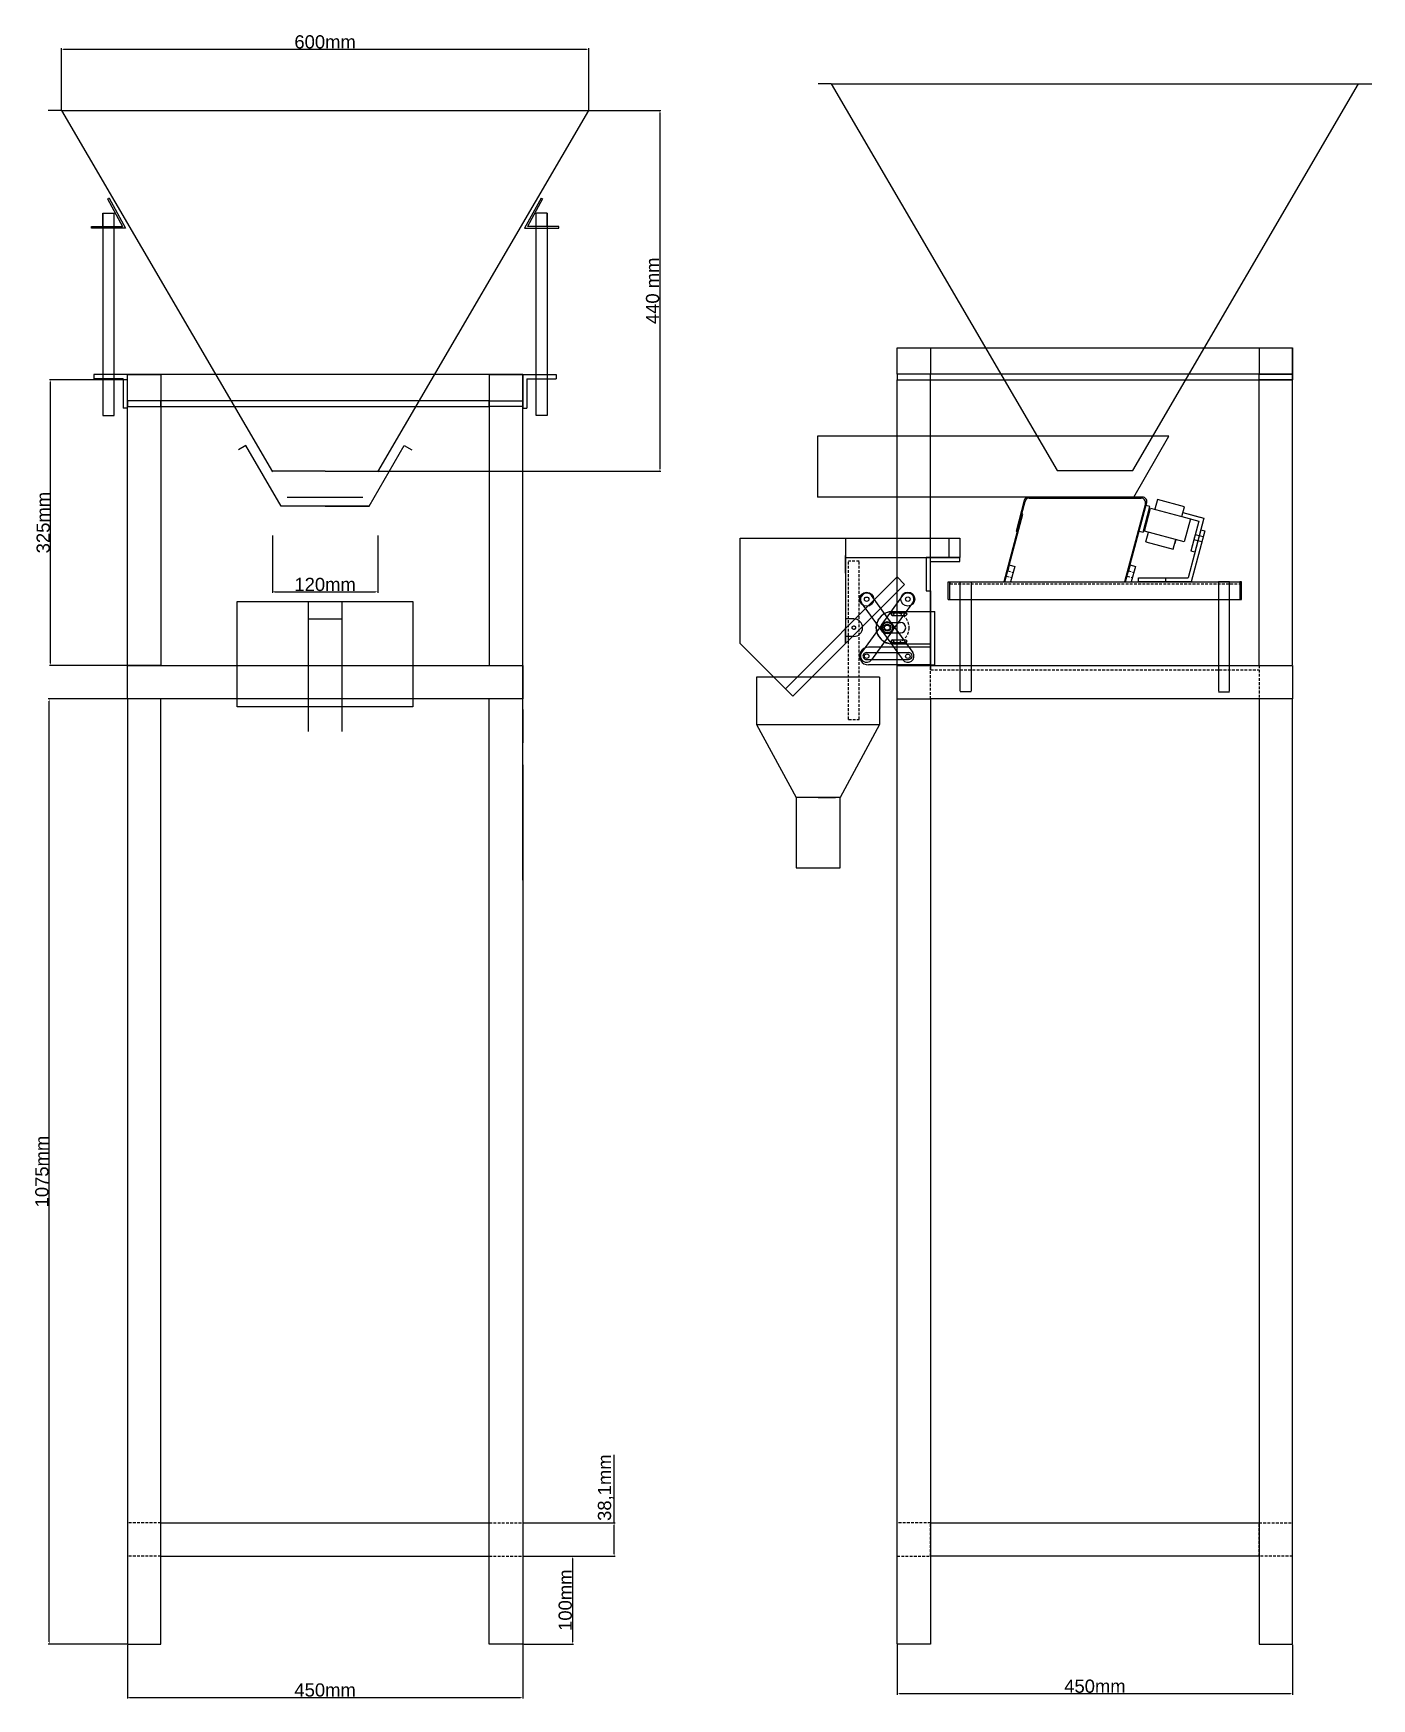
# Model space of a CAD drawing. Header units: centimetres. Extents: x -4347 to 16897, y 45206 to 109107.
# Drawn here: x 8548 to 10071, y 45206 to 47101 of the extents above; entities that cross this region are included whole.
import ezdxf

# ---------------------------------------------------------------- set-up
doc = ezdxf.new("R2010")
doc.units = ezdxf.units.CM
doc.header["$LTSCALE"] = 0.5
doc.linetypes.add('DASHED2', pattern=[9.525, 6.35, -3.175])
doc.styles.get("Standard").update_dxf_attribs({"font": 'arial.ttf'})
doc.dimstyles.new('ISO-25', dxfattribs={"dimtxt": 15, "dimasz": 2.5, "dimexe": 1.25, "dimexo": 0.625, "dimtad": 1, "dimtxsty": 'Standard', "dimcen": 2.5, "dimclrd": 1, "dimclre": 1, "dimadec": 0, "dimazin": 0, "dimtfac": 1, "dimtmove": 0, "dimatfit": 3, "dimfxl": 1, "dimarcsym": 0})

msp = doc.modelspace()

# ---------------------------------------------------------------- blocks, each defined once
blk = doc.blocks.new('*D397')
at = {"color": 1, "lineweight": -2, "transparency": 16777216}
for p, q in [((8654.4, 46343.5), (8564.9, 46343.5)), ((8566.2, 45271), (8566.2, 46341)), ((8654.4, 45268.5), (8564.9, 45268.5))]:
    blk.add_line(p, q, dxfattribs=at)
at = {"color": 1, "transparency": 16777216}
for points in [[(8565.7, 46341), (8566.6, 46341), (8566.2, 46343.5)], [(8565.7, 45271), (8566.6, 45271), (8566.2, 45268.5)]]:
    blk.add_solid(points, dxfattribs=at)
at = {"layer": 'Defpoints', "color": 0, "transparency": 16777216}
for p in [(8566.2, 46343.5), (8655.1, 46343.5), (8655.1, 45268.5)]:
    blk.add_point(p, dxfattribs=at)
at = {"color": 0, "transparency": 16777216, "insert": (8557.9, 45806), "char_height": 15, "attachment_point": 5, "rotation": 90}
blk.add_mtext('1075mm', dxfattribs=at)
blk = doc.blocks.new('*D398')
at = {"color": 1, "lineweight": -2, "transparency": 16777216}
for p, q in [((8655.1, 45267.9), (8655.1, 45206.8)), ((9105.1, 45267.9), (9105.1, 45206.8)), ((8657.6, 45208), (9102.6, 45208))]:
    blk.add_line(p, q, dxfattribs=at)
at = {"color": 1, "transparency": 16777216}
for points in [[(8657.6, 45208.4), (8657.6, 45207.6), (8655.1, 45208)], [(9102.6, 45208.4), (9102.6, 45207.6), (9105.1, 45208)]]:
    blk.add_solid(points, dxfattribs=at)
at = {"layer": 'Defpoints', "color": 0, "transparency": 16777216}
for p in [(8655.1, 45268.5), (9105.1, 45268.5), (9105.1, 45208)]:
    blk.add_point(p, dxfattribs=at)
at = {"color": 0, "transparency": 16777216, "insert": (8880.1, 45216.3), "char_height": 15, "attachment_point": 5}
blk.add_mtext('450mm', dxfattribs=at)
blk = doc.blocks.new('*D399')
at = {"color": 1, "lineweight": -2, "transparency": 16777216}
for p, q in [((8580.1, 47013.3), (8580.1, 47083.7)), ((8582.6, 47082.5), (9177.6, 47082.5)), ((9180.1, 47013.3), (9180.1, 47083.7))]:
    blk.add_line(p, q, dxfattribs=at)
at = {"color": 1, "transparency": 16777216}
for points in [[(8582.6, 47082.9), (8582.6, 47082.1), (8580.1, 47082.5)], [(9177.6, 47082.9), (9177.6, 47082.1), (9180.1, 47082.5)]]:
    blk.add_solid(points, dxfattribs=at)
at = {"layer": 'Defpoints', "color": 0, "transparency": 16777216}
for p in [(9180.1, 47082.5), (8580.1, 47012.7), (9180.1, 47012.7)]:
    blk.add_point(p, dxfattribs=at)
at = {"color": 0, "transparency": 16777216, "insert": (8880.1, 47090.8), "char_height": 15, "attachment_point": 5}
blk.add_mtext('600mm', dxfattribs=at)
blk = doc.blocks.new('*D400')
at = {"color": 1, "lineweight": -2, "transparency": 16777216}
for p, q in [((9180.7, 47012.7), (9262.3, 47012.7)), ((9261.1, 47010.2), (9261.1, 46605.2)), ((8880.7, 46602.7), (9262.3, 46602.7))]:
    blk.add_line(p, q, dxfattribs=at)
at = {"color": 1, "transparency": 16777216}
for points in [[(9260.7, 47010.2), (9261.5, 47010.2), (9261.1, 47012.7)], [(9260.7, 46605.2), (9261.5, 46605.2), (9261.1, 46602.7)]]:
    blk.add_solid(points, dxfattribs=at)
at = {"layer": 'Defpoints', "color": 0, "transparency": 16777216}
for p in [(9180.1, 47012.7), (8880.1, 46602.7), (9261.1, 46602.7)]:
    blk.add_point(p, dxfattribs=at)
at = {"color": 0, "transparency": 16777216, "insert": (9252.8, 46807.7), "char_height": 15, "attachment_point": 5, "rotation": 90}
blk.add_mtext('440 mm', dxfattribs=at)
blk = doc.blocks.new('*D396')
at = {"color": 1, "lineweight": -2, "transparency": 16777216}
for p, q in [((8820.1, 46529.6), (8820.1, 46464.2)), ((8940.1, 46529.6), (8940.1, 46464.2)), ((8822.6, 46465.5), (8937.6, 46465.5))]:
    blk.add_line(p, q, dxfattribs=at)
at = {"color": 1, "transparency": 16777216}
for points in [[(8822.6, 46465.9), (8822.6, 46465), (8820.1, 46465.5)], [(8937.6, 46465.9), (8937.6, 46465), (8940.1, 46465.5)]]:
    blk.add_solid(points, dxfattribs=at)
at = {"layer": 'Defpoints', "color": 0, "transparency": 16777216}
for p in [(8820.1, 46530.2), (8940.1, 46530.2), (8940.1, 46465.5)]:
    blk.add_point(p, dxfattribs=at)
at = {"color": 0, "transparency": 16777216, "insert": (8880.1, 46473.7), "char_height": 15, "attachment_point": 5}
blk.add_mtext('120mm', dxfattribs=at)
blk = doc.blocks.new('*D401')
at = {"color": 1, "lineweight": -2, "transparency": 16777216}
for p, q in [((8654.4, 46706.6), (8566.4, 46706.6)), ((8567.7, 46384.1), (8567.7, 46704.1)), ((8654.4, 46381.6), (8566.4, 46381.6))]:
    blk.add_line(p, q, dxfattribs=at)
at = {"color": 1, "transparency": 16777216}
for points in [[(8567.3, 46704.1), (8568.1, 46704.1), (8567.7, 46706.6)], [(8567.3, 46384.1), (8568.1, 46384.1), (8567.7, 46381.6)]]:
    blk.add_solid(points, dxfattribs=at)
at = {"layer": 'Defpoints', "color": 0, "transparency": 16777216}
for p in [(8567.7, 46706.6), (8655.1, 46706.6), (8655.1, 46381.6)]:
    blk.add_point(p, dxfattribs=at)
at = {"color": 0, "transparency": 16777216, "insert": (8559.4, 46544.1), "char_height": 15, "attachment_point": 5, "rotation": 90}
blk.add_mtext('325mm', dxfattribs=at)
blk = doc.blocks.new('*D402')
at = {"color": 1, "lineweight": -2, "transparency": 16777216}
for p, q in [((9105.7, 45368.5), (9162.9, 45368.5)), ((9161.6, 45366), (9161.6, 45271)), ((9105.7, 45268.5), (9162.9, 45268.5))]:
    blk.add_line(p, q, dxfattribs=at)
at = {"color": 1, "transparency": 16777216}
for points in [[(9161.2, 45366), (9162.1, 45366), (9161.6, 45368.5)], [(9161.2, 45271), (9162.1, 45271), (9161.6, 45268.5)]]:
    blk.add_solid(points, dxfattribs=at)
at = {"layer": 'Defpoints', "color": 0, "transparency": 16777216}
for p in [(9105.1, 45368.5), (9105.1, 45268.5), (9161.6, 45268.5)]:
    blk.add_point(p, dxfattribs=at)
at = {"color": 0, "transparency": 16777216, "insert": (9153.4, 45318.5), "char_height": 15, "attachment_point": 5, "rotation": 90}
blk.add_mtext('100mm', dxfattribs=at)
blk = doc.blocks.new('*D403')
at = {"color": 1, "lineweight": -2, "transparency": 16777216}
for p, q in [((9209, 45406.6), (9209, 45483.8)), ((9105.7, 45406.6), (9210.3, 45406.6)), ((9209, 45371), (9209, 45404.1)), ((9105.7, 45368.5), (9210.3, 45368.5))]:
    blk.add_line(p, q, dxfattribs=at)
at = {"color": 1, "transparency": 16777216}
for points in [[(9208.6, 45404.1), (9209.4, 45404.1), (9209, 45406.6)], [(9208.6, 45371), (9209.4, 45371), (9209, 45368.5)]]:
    blk.add_solid(points, dxfattribs=at)
at = {"layer": 'Defpoints', "color": 0, "transparency": 16777216}
for p in [(9105.1, 45406.6), (9209, 45406.6), (9105.1, 45368.5)]:
    blk.add_point(p, dxfattribs=at)
at = {"color": 0, "transparency": 16777216, "insert": (9199.4, 45446.5), "char_height": 15, "attachment_point": 5, "rotation": 90}
blk.add_mtext('38,1mm', dxfattribs=at)
blk = doc.blocks.new('*D404')
at = {"color": 1, "lineweight": -2, "transparency": 16777216}
for p, q in [((9531.1, 45267.9), (9531.1, 45211)), ((9981.1, 45267.9), (9981.1, 45211)), ((9533.6, 45212.3), (9978.6, 45212.3))]:
    blk.add_line(p, q, dxfattribs=at)
at = {"color": 1, "transparency": 16777216}
for points in [[(9533.6, 45212.7), (9533.6, 45211.9), (9531.1, 45212.3)], [(9978.6, 45212.7), (9978.6, 45211.9), (9981.1, 45212.3)]]:
    blk.add_solid(points, dxfattribs=at)
at = {"layer": 'Defpoints', "color": 0, "transparency": 16777216}
for p in [(9531.1, 45268.5), (9981.1, 45268.5), (9981.1, 45212.3)]:
    blk.add_point(p, dxfattribs=at)
at = {"color": 0, "transparency": 16777216, "insert": (9756.1, 45220.6), "char_height": 15, "attachment_point": 5}
blk.add_mtext('450mm', dxfattribs=at)

# ---------------------------------------------------------------- dimensions: what is measured, and where the dimension line sits
for base, p1, p2, picture, middle in [((9180.057, 47082.493), (8580.057, 47012.673), (9180.057, 47012.673), '*D399', (8880.057, 47090.776)), ((8940.057, 46465.457), (8820.057, 46530.18), (8940.057, 46530.18), '*D396', (8880.057, 46473.741)), ((9105.057, 45208.027), (8655.057, 45268.497), (9105.057, 45268.497), '*D398', (8880.057, 45216.311)), ((9981.068, 45212.287), (9531.068, 45268.497), (9981.068, 45268.497), '*D404', (9756.068, 45220.571))]:
    dim = msp.add_linear_dim(base=base, p1=p1, p2=p2, dimstyle='ISO-25', override={"dimpost": 'mm'})
    dim.commit()
    dim.dimension.update_dxf_attribs({"geometry": picture, "text_midpoint": middle})
dim = msp.add_linear_dim(base=(9261.086, 46602.673), p1=(9180.057, 47012.673), p2=(8880.057, 46602.673), angle=90, text='440 mm', dimstyle='ISO-25', override={"dimpost": 'mm'})
dim.commit()
dim.dimension.update_dxf_attribs({"geometry": '*D400', "text_midpoint": (9252.802, 46807.673)})
for base, p1, p2, picture, middle in [((8567.67, 46706.597), (8655.057, 46381.594), (8655.057, 46706.597), '*D401', (8559.381, 46544.096)), ((8566.166, 46343.494), (8655.057, 45268.497), (8655.057, 46343.494), '*D397', (8557.882, 45805.996)), ((9209.006, 45406.597), (9105.057, 45368.497), (9105.057, 45406.597), '*D403', (9199.367, 45446.455)), ((9161.637, 45268.497), (9105.057, 45368.497), (9105.057, 45268.497), '*D402', (9153.354, 45318.497))]:
    dim = msp.add_linear_dim(base=base, p1=p1, p2=p2, angle=90, dimstyle='ISO-25', override={"dimpost": 'mm'})
    dim.commit()
    dim.dimension.update_dxf_attribs({"geometry": picture, "text_midpoint": middle})

# ---------------------------------------------------------------- linework, layer by layer
for p, q in [((9456.068, 47043.19), (9441.068, 47043.19)), ((9456.068, 47043.19), (10056.068, 47043.19)), ((9456.068, 47043.19), (9713.068, 46603.19)), ((9799.068, 46603.19), (10056.068, 47043.19)), ((10056.068, 47043.19), (10071.068, 47043.19)), ((8580.057, 47012.673), (8565.057, 47012.673)), ((8580.057, 47012.673), (9180.057, 47012.673)), ((8580.057, 47012.673), (8820.057, 46601.778)), ((8940.057, 46601.778), (9180.057, 47012.673)), ((9180.057, 47012.673), (9195.057, 47012.673)), ((8634.219, 46913.156), (8632.47, 46912.186)), ((8632.47, 46912.186), (8649.732, 46881.046)), ((8634.219, 46913.156), (8653.127, 46879.046)), ((9125.895, 46913.156), (9106.987, 46879.046)), ((9127.644, 46912.186), (9110.382, 46881.046)), ((9125.895, 46913.156), (9127.644, 46912.186)), ((8614.127, 46879.046), (8614.127, 46881.046)), ((8614.127, 46881.046), (8649.732, 46881.046)), ((8627.277, 46896.046), (8627.277, 46666.025)), ((8627.277, 46881.046), (8627.277, 46896.046)), ((8627.277, 46896.046), (8639.977, 46896.046)), ((8639.977, 46666.025), (8639.977, 46896.046)), ((9145.987, 46881.046), (9110.382, 46881.046)), ((9120.137, 46666.025), (9120.137, 46896.046)), ((9132.837, 46896.046), (9120.137, 46896.046)), ((9132.837, 46896.046), (9132.837, 46666.025)), ((9132.837, 46881.046), (9132.837, 46896.046)), ((9145.987, 46879.046), (9145.987, 46881.046)), ((8653.127, 46879.046), (8614.127, 46879.046)), ((9106.987, 46879.046), (9145.987, 46879.046)), ((9531.068, 46712.947), (9531.068, 46742.947)), ((9531.068, 46742.947), (9981.068, 46742.947)), ((9531.068, 46712.947), (9531.068, 46742.947)), ((9569.168, 46742.947), (9569.168, 46712.947)), ((9942.968, 46742.947), (9942.968, 46712.947)), ((9981.068, 46742.947), (9981.068, 46712.947)), ((9981.068, 46712.947), (9981.068, 46742.947)), ((8655.057, 46712.43), (8616.957, 46712.43)), ((8616.957, 46712.43), (8616.957, 46707.67)), ((8693.157, 46712.43), (8655.057, 46712.43)), ((8655.057, 46712.43), (8693.157, 46712.43)), ((8655.057, 46682.43), (8655.057, 46712.43)), ((9105.057, 46712.43), (8655.057, 46712.43)), ((8693.157, 46712.43), (8693.157, 46682.43)), ((9066.957, 46712.43), (9105.057, 46712.43)), ((9105.057, 46712.43), (9066.957, 46712.43)), ((9066.957, 46712.43), (9066.957, 46682.43)), ((9105.057, 46682.43), (9105.057, 46712.43)), ((9105.057, 46712.43), (9143.157, 46712.43)), ((9105.057, 46712.43), (9105.057, 46674.33)), ((9143.157, 46712.43), (9143.157, 46707.67)), ((9981.068, 46712.947), (9531.068, 46712.947)), ((9531.068, 46712.947), (9531.068, 46706.597)), ((9569.168, 46712.947), (9531.068, 46712.947)), ((9569.168, 46712.947), (9531.068, 46712.947)), ((9531.068, 46712.947), (9531.068, 46706.597)), ((9569.168, 46706.597), (9569.168, 46712.947)), ((9942.968, 46712.947), (9981.068, 46712.947)), ((9942.968, 46712.947), (9981.068, 46712.947)), ((9942.968, 46706.597), (9942.968, 46712.947)), ((9981.068, 46706.597), (9981.068, 46712.947)), ((9981.068, 46712.947), (9981.068, 46706.597)), ((8650.297, 46707.67), (8616.957, 46707.67)), ((8650.297, 46707.67), (8650.297, 46674.33)), ((8655.057, 46381.594), (8655.057, 46706.597)), ((8693.157, 46706.597), (8693.157, 46381.594)), ((9066.957, 46706.597), (9066.957, 46381.594)), ((9105.057, 46306.597), (9105.057, 46706.597)), ((9109.817, 46707.67), (9109.817, 46674.33)), ((9109.817, 46707.67), (9143.157, 46707.67)), ((9531.068, 46706.597), (9569.168, 46706.597)), ((9531.068, 46706.597), (9981.068, 46706.597)), ((9531.068, 46706.597), (9569.168, 46706.597)), ((9531.068, 46381.594), (9531.068, 46706.597)), ((9569.168, 46382.697), (9569.168, 46706.597)), ((9981.068, 46706.597), (9942.968, 46706.597)), ((9981.068, 46706.597), (9942.968, 46706.597)), ((9942.968, 46382.294), (9942.968, 46706.597)), ((9981.068, 46382.294), (9981.068, 46706.597)), ((8655.057, 46674.33), (8650.297, 46674.33)), ((8693.157, 46682.43), (8655.057, 46682.43)), ((8693.157, 46682.43), (8655.057, 46682.43)), ((8655.057, 46682.43), (8655.057, 46676.08)), ((8655.057, 46676.08), (8693.157, 46676.08)), ((8693.157, 46676.08), (8693.157, 46682.43)), ((9066.957, 46682.43), (8693.157, 46682.43)), ((8693.157, 46676.08), (9066.957, 46676.08)), ((9066.957, 46682.43), (9105.057, 46682.43)), ((9066.957, 46682.43), (9105.057, 46682.43)), ((9066.957, 46676.08), (9066.957, 46682.43)), ((9105.057, 46676.08), (9066.957, 46676.08)), ((9105.057, 46682.43), (9105.057, 46676.08)), ((9105.057, 46674.33), (9109.817, 46674.33)), ((8627.277, 46666.025), (8639.977, 46666.025)), ((9132.837, 46666.025), (9120.137, 46666.025)), ((9840.234, 46642.472), (9440.234, 46642.472)), ((9440.234, 46642.472), (9440.234, 46573.19)), ((9800.234, 46573.19), (9840.234, 46642.472)), ((8790.057, 46631.955), (8781.397, 46626.955)), ((8830.057, 46562.673), (8790.057, 46631.955)), ((8930.057, 46562.673), (8970.057, 46631.955)), ((8970.057, 46631.955), (8978.717, 46626.955)), ((8880.057, 46602.673), (8820.057, 46602.673)), ((8880.057, 46602.673), (8940.057, 46602.673)), ((9713.068, 46603.19), (9799.068, 46603.19)), ((8930.057, 46562.673), (8830.057, 46562.673)), ((8880.057, 46572.673), (8837.057, 46572.673)), ((8923.057, 46572.673), (8880.057, 46572.673)), ((8923.057, 46572.673), (8880.057, 46572.673)), ((8880.057, 46562.673), (8930.057, 46562.673)), ((9800.234, 46573.19), (9440.234, 46573.19)), ((9675.757, 46569.484), (9666.397, 46534.553)), ((9667.556, 46534.242), (9676.605, 46568.284)), ((9810.234, 46573.19), (9680.586, 46573.19)), ((9681.435, 46571.99), (9808.682, 46571.99)), ((9813.512, 46565.696), (9789.788, 46476.887)), ((9790.868, 46476.597), (9815.063, 46566.896)), ((9810.995, 46533.321), (9818.759, 46562.299)), ((9812.349, 46534.511), (9819.337, 46560.591)), ((9818.759, 46562.299), (9814.161, 46563.531)), ((9819.337, 46560.591), (9864.735, 46548.426)), ((9827.143, 46570.405), (9824.167, 46559.297)), ((9858.053, 46562.123), (9827.143, 46570.405)), ((9855.076, 46551.015), (9858.053, 46562.123)), ((9673.014, 46554.182), (9652.309, 46476.908)), ((9653.468, 46476.597), (9674.173, 46553.871)), ((9671.202, 46547.42), (9669.65, 46541.625)), ((9669.65, 46541.625), (9670.426, 46544.523)), ((9670.426, 46544.523), (9671.585, 46544.212)), ((9673.014, 46554.182), (9671.202, 46547.42)), ((9674.173, 46553.871), (9673.014, 46554.182)), ((9855.076, 46551.015), (9856.306, 46555.603)), ((9855.076, 46551.015), (9874.395, 46545.838)), ((9855.076, 46551.015), (9874.395, 46545.838)), ((9856.306, 46555.603), (9875.624, 46550.426)), ((9856.306, 46555.603), (9880.222, 46549.194)), ((9864.735, 46548.426), (9857.747, 46522.346)), ((9874.395, 46545.838), (9865.271, 46511.789)), ((9880.222, 46549.194), (9868.898, 46506.931)), ((9880.222, 46549.194), (9869.869, 46510.557)), ((9352.303, 46406.597), (9352.303, 46526.597)), ((9352.303, 46406.597), (9352.303, 46526.597)), ((9352.303, 46406.597), (9352.303, 46526.597)), ((9352.303, 46526.597), (9472.303, 46526.597)), ((9472.303, 46526.597), (9602.303, 46526.597)), ((9472.303, 46526.597), (9472.303, 46406.597)), ((9472.303, 46526.597), (9472.303, 46504.597)), ((9590.303, 46504.597), (9590.303, 46526.597)), ((9602.303, 46526.597), (9602.303, 46504.597)), ((9666.397, 46534.553), (9667.556, 46534.242)), ((9806.397, 46534.553), (9810.995, 46533.321)), ((9857.747, 46522.346), (9812.349, 46534.511)), ((9814.202, 46522.109), (9817.178, 46533.217)), ((9814.202, 46522.109), (9845.112, 46513.826)), ((9845.112, 46513.826), (9848.088, 46524.935)), ((9848.088, 46524.935), (9846.859, 46520.346)), ((9876.662, 46535.909), (9862.045, 46481.357)), ((9869.476, 46527.482), (9865.271, 46511.789)), ((9881.26, 46534.677), (9865.698, 46476.597)), ((9870.253, 46530.38), (9868.7, 46524.584)), ((9877.895, 46522.12), (9868.7, 46524.584)), ((9879.448, 46527.916), (9870.253, 46530.38)), ((9876.662, 46535.909), (9881.26, 46534.677)), ((9881.26, 46534.677), (9879.448, 46527.916)), ((9472.303, 46516.597), (9472.303, 46494.597)), ((9472.303, 46486.597), (9472.303, 46506.597)), ((9472.303, 46504.597), (9602.303, 46504.597)), ((9477.063, 46504.597), (9572.303, 46504.597)), ((9869.869, 46510.557), (9865.271, 46511.789)), ((9653.468, 46476.597), (9658.644, 46495.916)), ((9658.644, 46495.916), (9656.832, 46489.154)), ((9658.644, 46495.916), (9664.778, 46494.272)), ((9664.778, 46494.272), (9660.042, 46476.597)), ((9790.868, 46476.597), (9796.044, 46495.916)), ((9796.044, 46495.916), (9794.232, 46489.154)), ((9796.044, 46495.916), (9802.178, 46494.272)), ((9802.178, 46494.272), (9797.442, 46476.597)), ((9403.828, 46355.083), (9531.107, 46482.362)), ((9412.313, 46346.597), (9539.592, 46473.876)), ((9539.582, 46473.876), (9531.097, 46482.362)), ((9569.168, 46466.497), (9569.168, 46443.097)), ((9589.068, 46456.597), (9589.068, 46476.597)), ((9589.068, 46476.597), (9923.068, 46476.597)), ((9589.068, 46476.597), (9609.068, 46476.597)), ((9589.068, 46476.597), (9699.068, 46476.597)), ((9591.068, 46456.597), (9591.068, 46476.597)), ((9591.068, 46476.597), (9591.068, 46474.597)), ((9600.186, 46476.597), (9900.186, 46476.597)), ((9602.114, 46476.597), (9614.814, 46476.597)), ((9602.718, 46476.597), (9615.418, 46476.597)), ((9602.718, 46352.294), (9602.718, 46476.597)), ((9615.418, 46476.597), (9615.418, 46352.294)), ((9652.309, 46476.908), (9653.468, 46476.597)), ((9790.868, 46476.597), (9789.788, 46476.887)), ((9805.698, 46481.357), (9862.045, 46481.357)), ((9805.698, 46476.597), (9805.698, 46481.357)), ((9805.698, 46481.357), (9815.698, 46481.357)), ((9805.698, 46481.357), (9835.698, 46481.357)), ((9865.698, 46476.597), (9805.698, 46476.597)), ((9865.698, 46476.597), (9811.122, 46476.597)), ((9836.468, 46481.357), (9836.468, 46476.597)), ((9909.418, 46476.597), (9896.718, 46476.597)), ((9896.718, 46476.597), (9896.718, 46352.294)), ((9909.418, 46352.294), (9909.418, 46476.597)), ((9923.068, 46476.597), (9921.068, 46476.597)), ((9921.068, 46476.597), (9921.068, 46456.597)), ((9923.068, 46456.597), (9923.068, 46476.597)), ((8780.057, 46334.551), (8780.057, 46454.551)), ((8780.057, 46454.551), (8880.057, 46454.551)), ((8861.007, 46454.551), (8899.107, 46454.551)), ((8861.007, 46454.551), (8861.007, 46306.597)), ((8861.007, 46454.551), (8861.007, 46434.551)), ((8880.057, 46454.551), (8980.057, 46454.551)), ((8899.107, 46454.551), (8899.107, 46306.597)), ((8980.057, 46454.551), (8980.057, 46334.551)), ((9589.068, 46456.597), (9923.068, 46456.597)), ((9589.068, 46456.597), (9591.068, 46456.597)), ((8861.007, 46434.551), (8899.107, 46434.551)), ((9105.057, 46137.547), (9105.057, 46437.547)), ((9472.303, 46435.537), (9472.303, 46415.597)), ((9481.696, 46434.567), (9472.303, 46434.567)), ((9519.818, 46430.597), (9534.818, 46430.597)), ((9525.818, 46443.097), (9569.168, 46443.097)), ((9525.818, 46441.597), (9540.818, 46441.597)), ((9525.818, 46438.597), (9540.818, 46438.597)), ((9569.168, 46443.097), (9569.168, 46382.294)), ((9569.168, 46443.097), (9569.168, 46406.097)), ((9569.168, 46443.097), (9573.82, 46443.097)), ((9573.928, 46382.294), (9573.928, 46443.097)), ((9472.303, 46406.597), (9472.303, 46424.597)), ((9472.303, 46406.597), (9472.303, 46416.597)), ((9481.696, 46414.567), (9472.303, 46414.567)), ((9519.818, 46418.597), (9534.818, 46418.597)), ((9525.818, 46410.597), (9540.818, 46410.597)), ((9525.818, 46407.597), (9540.818, 46407.597)), ((9412.303, 46346.597), (9352.303, 46406.597)), ((9496.169, 46396.294), (9544.014, 46396.294)), ((9496.169, 46388.294), (9544.014, 46388.294)), ((9569.168, 46402.294), (9498.329, 46402.294)), ((9525.818, 46406.097), (9569.168, 46406.097)), ((9569.168, 46402.294), (9569.168, 46382.294)), ((9569.168, 46401.729), (9569.168, 46382.697)), ((8693.157, 46381.594), (8655.057, 46381.594)), ((8655.057, 46381.594), (9105.057, 46381.594)), ((8655.057, 46343.494), (8655.057, 46381.594)), ((9066.957, 46381.594), (9105.057, 46381.594)), ((9105.057, 46381.594), (9105.057, 46343.494)), ((9569.168, 46382.294), (9498.329, 46382.294)), ((9569.168, 46382.294), (9531.068, 46382.294)), ((9531.068, 46343.494), (9531.068, 46381.594)), ((9531.068, 46381.594), (9569.168, 46381.594)), ((9569.168, 46382.294), (9569.168, 46377.534)), ((9569.168, 46382.294), (9573.928, 46382.294)), ((9569.168, 46381.594), (9942.968, 46381.594)), ((9942.968, 46381.594), (9981.068, 46381.594)), ((9981.068, 46381.594), (9981.068, 46343.494)), ((9511.072, 46368.498), (9371.072, 46368.498)), ((9371.072, 46368.498), (9371.072, 46314.485)), ((9511.072, 46368.498), (9511.072, 46314.485)), ((9615.418, 46351.594), (9602.718, 46351.594)), ((9896.718, 46351.594), (9909.418, 46351.594)), ((9105.057, 46343.494), (8655.057, 46343.494)), ((8655.057, 46343.494), (8655.057, 45268.497)), ((8693.157, 45268.497), (8693.157, 46343.494)), ((8980.057, 46334.551), (8780.057, 46334.551)), ((9066.957, 45268.497), (9066.957, 46343.494)), ((9105.057, 46331.594), (9105.057, 46293.494)), ((9531.068, 46343.494), (9569.168, 46343.494)), ((9531.068, 45406.597), (9531.068, 46343.494)), ((9569.168, 46344.194), (9569.168, 45268.497)), ((9981.068, 46343.494), (9569.168, 46343.494)), ((9942.968, 46344.194), (9942.968, 45268.497)), ((9981.068, 46343.494), (9942.968, 46343.494)), ((9981.068, 45268.497), (9981.068, 46344.194)), ((9371.072, 46314.485), (9416.072, 46231.527)), ((9371.072, 46314.485), (9511.072, 46314.485)), ((9511.072, 46314.485), (9466.072, 46231.527)), ((9105.057, 46268.497), (9105.057, 45268.497)), ((9416.072, 46231.527), (9416.072, 46151.527)), ((9466.072, 46231.527), (9416.072, 46231.527)), ((9441.072, 46231.527), (9421.072, 46231.527)), ((9441.072, 46231.527), (9461.072, 46231.527)), ((9466.072, 46151.527), (9466.072, 46231.527)), ((9416.072, 46151.527), (9466.072, 46151.527)), ((8693.157, 45406.597), (9066.957, 45406.597)), ((9531.068, 45368.497), (9531.068, 45406.597)), ((9569.168, 45406.597), (9942.968, 45406.597)), ((8693.157, 45268.497), (8693.157, 45368.497)), ((8693.157, 45368.497), (9066.957, 45368.497)), ((9531.068, 45268.497), (9531.068, 45368.497)), ((9942.968, 45368.497), (9569.168, 45368.497)), ((8655.057, 45268.497), (8693.157, 45268.497)), ((9105.057, 45268.497), (9066.957, 45268.497)), ((9569.168, 45268.497), (9531.068, 45268.497)), ((9942.968, 45268.497), (9981.068, 45268.497))]:
    msp.add_line(p, q)
at = {"linetype": 'DASHED2'}
for p, q in [((9669.65, 46541.625), (9670.809, 46541.314)), ((9671.202, 46547.42), (9672.362, 46547.11)), ((9655.279, 46483.359), (9661.413, 46481.715)), ((9656.832, 46489.154), (9662.966, 46487.511)), ((9792.679, 46483.359), (9798.813, 46481.715)), ((9794.232, 46489.154), (9800.366, 46487.511)), ((9591.068, 46474.597), (9921.068, 46474.597)), ((9569.168, 46343.494), (9569.168, 46381.594)), ((9569.168, 46376.834), (9942.968, 46376.834)), ((9942.968, 46381.594), (9942.968, 46343.494)), ((8693.157, 45406.597), (8655.057, 45406.597)), ((9066.957, 45406.597), (9105.057, 45406.597)), ((9569.168, 45406.597), (9531.068, 45406.597)), ((9569.168, 45368.497), (9569.168, 45406.597)), ((9942.968, 45368.497), (9942.968, 45406.597)), ((9942.968, 45406.597), (9981.068, 45406.597)), ((9942.968, 45406.597), (9942.968, 45368.497)), ((8693.157, 45368.497), (8655.057, 45368.497)), ((9066.957, 45368.497), (9105.057, 45368.497)), ((9531.068, 45368.497), (9569.168, 45368.497)), ((9981.068, 45368.497), (9942.968, 45368.497))]:
    msp.add_line(p, q, dxfattribs=at)
at = {"color": 3}
for p, q in [((9602.303, 46504.597), (9564.203, 46504.597)), ((9564.203, 46504.597), (9564.203, 46466.497)), ((9602.303, 46504.597), (9590.303, 46504.597)), ((9602.303, 46499.837), (9602.303, 46504.597)), ((9564.203, 46489.837), (9564.203, 46467.837)), ((9568.963, 46466.497), (9568.963, 46499.837)), ((9568.963, 46499.837), (9602.303, 46499.837)), ((9564.203, 46466.497), (9568.963, 46466.497))]:
    msp.add_line(p, q, dxfattribs=at)
at = {"color": 240, "linetype": 'DASHED2', "true_color": 0xed1f24}
for p, q in [((9475.818, 46320.289), (9475.818, 46500.289)), ((9487.818, 46500.289), (9475.818, 46500.289)), ((9487.818, 46320.289), (9487.818, 46500.289)), ((9475.818, 46320.289), (9487.818, 46320.289))]:
    msp.add_line(p, q, dxfattribs=at)
at = {"color": 7, "true_color": 0xffffff}
for p, q in [((9514.15, 46420.488), (9490.671, 46452.873)), ((9525.485, 46428.706), (9502.006, 46461.09)), ((9514.136, 46428.686), (9537.503, 46461.152)), ((9525.499, 46420.508), (9548.866, 46452.973)), ((9514.15, 46428.706), (9490.671, 46396.322)), ((9525.499, 46428.686), (9548.866, 46396.221)), ((9525.485, 46420.488), (9502.006, 46388.104)), ((9514.136, 46420.508), (9537.503, 46388.043))]:
    msp.add_line(p, q, dxfattribs=at)
for centre, radius in [((9496.339, 46456.981), 8), ((9543.184, 46457.063), 8), ((9496.339, 46456.981), 2.5), ((9543.184, 46457.063), 2.5), ((9519.818, 46424.597), 4), ((9519.818, 46424.597), 4), ((9519.818, 46424.597), 4), ((9496.339, 46392.213), 2.5), ((9496.339, 46392.213), 2.5), ((9543.184, 46392.132), 2.5)]:
    msp.add_circle(centre, radius, dxfattribs=at)
for centre, radius in [((9481.818, 46424.597), 2), ((9519.818, 46424.597), 7), ((9519.818, 46424.597), 7), ((9519.818, 46424.597), 6), ((9519.818, 46424.597), 4), ((9519.818, 46424.597), 3), ((9525.818, 46440.097), 1.5), ((9525.818, 46409.097), 1.5)]:
    msp.add_circle(centre, radius)
at = {"color": 240, "linetype": 'DASHED2', "true_color": 0xed1f24}
msp.add_circle((9481.818, 46424.597), 2, dxfattribs=at)
at = {"linetype": 'DASHED2'}
msp.add_circle((9525.818, 46424.597), 18.5, dxfattribs=at)
for centre, radius, start, end in [((9680.586, 46568.19), 5, 90, 165), ((9681.435, 46566.99), 5, 90, 165), ((9808.682, 46566.99), 5, 345, 90), ((9810.234, 46568.19), 5, 345, 90), ((9481.696, 46424.567), 10, 270, 90), ((9525.818, 46424.597), 18.5, 90, 270), ((9519.818, 46424.597), 6, 90, 270), ((9525.818, 46440.097), 1.5, 90, 270), ((9534.818, 46424.597), 6, 270, 90), ((9540.818, 46440.097), 1.5, 270, 90), ((9525.818, 46409.097), 1.5, 90, 270), ((9540.818, 46409.097), 1.5, 270, 90), ((9498.171, 46392.294), 10.001, 89.092825, 270.907175), ((9544.014, 46392.294), 4, 270, 90)]:
    msp.add_arc(centre, radius, start, end)
at = {"color": 7, "true_color": 0xffffff}
for centre, radius, start, end in [((9496.339, 46456.981), 7, 35.94258, 215.94258), ((9543.184, 46457.063), 7, 324.255798, 144.255798), ((9496.339, 46392.213), 7, 144.05742, 324.05742), ((9496.169, 46392.294), 4, 90, 270.198363), ((9543.184, 46392.132), 7, 215.744202, 35.744202)]:
    msp.add_arc(centre, radius, start, end, dxfattribs=at)

msp.set_redraw_order([(e.dxf.handle, doc.entitydb.next_handle()) for e in msp.query("TEXT MTEXT ATTDEF DIMENSION ARC_DIMENSION")])  # texts and dimensions are drawn at this point

doc.saveas('drawing.dxf')
